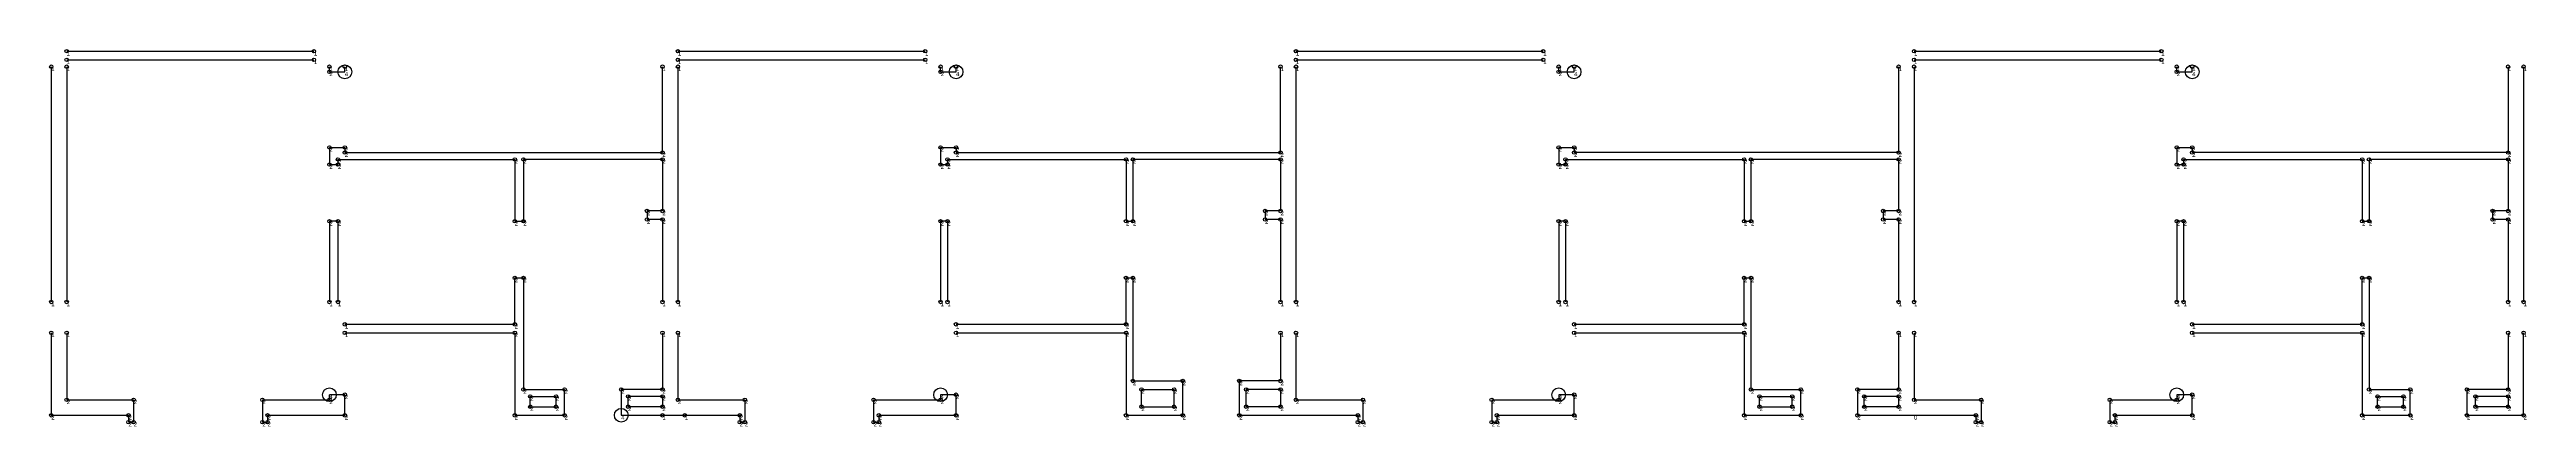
# Model space of a CAD drawing. Header units: metres. Extents: x 233 to 1676, y 438 to 1102.
# Drawn here: x 233 to 1676, y 438 to 657 of the extents above; entities that cross this region are included whole.
import ezdxf

# ---------------------------------------------------------------- set-up
doc = ezdxf.new("R2010")
doc.units = ezdxf.units.M

msp = doc.modelspace()

# ---------------------------------------------------------------- linework, layer by layer
for p, q in [((243, 656), (387, 656)), ((243, 651), (387, 651)), ((599, 656), (743, 656)), ((599, 651), (743, 651)), ((959, 656), (1103, 656)), ((959, 651), (1103, 651)), ((1319, 656), (1463, 656)), ((1319, 651), (1463, 651)), ((234, 647), (234, 510)), ((243, 647), (243, 510)), ((396, 644), (396, 647)), ((396, 644), (405, 644)), ((405, 644), (405, 647)), ((405, 644), (405, 644)), ((590, 597), (590, 647)), ((599, 647), (599, 510)), ((752, 644), (752, 647)), ((752, 644), (761, 644)), ((761, 644), (761, 647)), ((761, 644), (761, 644)), ((950, 597), (950, 647)), ((959, 647), (959, 510)), ((1112, 644), (1112, 647)), ((1112, 644), (1121, 644)), ((1121, 644), (1121, 647)), ((1121, 644), (1121, 644)), ((1310, 647), (1310, 597)), ((1319, 647), (1319, 510)), ((1472, 644), (1472, 647)), ((1472, 644), (1481, 644)), ((1481, 644), (1481, 647)), ((1481, 644), (1481, 644)), ((1665, 647), (1665, 597)), ((1674, 647), (1674, 510)), ((396, 600), (396, 590)), ((396, 600), (405, 600)), ((401, 593), (504, 593)), ((401, 593), (401, 590)), ((405, 600), (405, 597)), ((405, 597), (590, 597)), ((504, 593), (504, 557)), ((590, 593), (509, 593)), ((509, 593), (509, 557)), ((590, 593), (590, 563)), ((752, 600), (752, 590)), ((752, 600), (761, 600)), ((756, 593), (860, 593)), ((756, 593), (756, 590)), ((761, 600), (761, 597)), ((761, 597), (950, 597)), ((860, 593), (860, 557)), ((950, 593), (864, 593)), ((864, 593), (864, 557)), ((950, 593), (950, 563)), ((1112, 600), (1112, 590)), ((1112, 600), (1121, 600)), ((1116, 593), (1220, 593)), ((1116, 593), (1116, 590)), ((1121, 600), (1121, 597)), ((1310, 597), (1121, 597)), ((1220, 593), (1220, 557)), ((1310, 593), (1224, 593)), ((1224, 593), (1224, 557)), ((1310, 593), (1310, 563)), ((1472, 600), (1472, 590)), ((1472, 600), (1481, 600)), ((1476, 593), (1580, 593)), ((1476, 593), (1476, 590)), ((1481, 600), (1481, 597)), ((1665, 597), (1481, 597)), ((1580, 593), (1580, 557)), ((1665, 593), (1584, 593)), ((1584, 593), (1584, 557)), ((1665, 593), (1665, 563)), ((396, 590), (401, 590)), ((752, 590), (756, 590)), ((1112, 590), (1116, 590)), ((1472, 590), (1476, 590)), ((590, 563), (581, 563)), ((581, 563), (581, 558)), ((950, 563), (941, 563)), ((941, 563), (941, 558)), ((1310, 563), (1301, 563)), ((1301, 563), (1301, 558)), ((1665, 563), (1656, 563)), ((1656, 563), (1656, 558)), ((401, 557), (396, 557)), ((396, 557), (396, 510)), ((401, 557), (401, 510)), ((504, 557), (509, 557)), ((590, 558), (581, 558)), ((590, 558), (590, 510)), ((756, 557), (752, 557)), ((752, 557), (752, 510)), ((756, 557), (756, 510)), ((860, 557), (864, 557)), ((950, 558), (941, 558)), ((950, 558), (950, 510)), ((1116, 557), (1112, 557)), ((1112, 557), (1112, 510)), ((1116, 557), (1116, 510)), ((1220, 557), (1224, 557)), ((1310, 558), (1301, 558)), ((1310, 558), (1310, 510)), ((1476, 557), (1472, 557)), ((1472, 557), (1472, 510)), ((1476, 557), (1476, 510)), ((1580, 557), (1584, 557)), ((1665, 558), (1656, 558)), ((1665, 558), (1665, 510)), ((504, 497), (504, 524)), ((504, 524), (509, 524)), ((509, 524), (509, 459)), ((860, 497), (860, 524)), ((860, 524), (864, 524)), ((864, 524), (864, 464)), ((1220, 497), (1220, 524)), ((1220, 524), (1224, 524)), ((1224, 524), (1224, 459)), ((1580, 497), (1580, 524)), ((1580, 524), (1584, 524)), ((1584, 524), (1584, 459)), ((234, 492), (234, 444)), ((243, 492), (243, 453)), ((405, 497), (504, 497)), ((405, 492), (504, 492)), ((504, 492), (504, 444)), ((590, 492), (590, 459)), ((599, 492), (599, 453)), ((761, 497), (860, 497)), ((761, 492), (860, 492)), ((860, 492), (860, 444)), ((950, 492), (950, 464)), ((959, 492), (959, 453)), ((1121, 497), (1220, 497)), ((1121, 492), (1220, 492)), ((1220, 492), (1220, 444)), ((1310, 492), (1310, 459)), ((1319, 492), (1319, 453)), ((1481, 497), (1580, 497)), ((1481, 492), (1580, 492)), ((1580, 492), (1580, 444)), ((1665, 492), (1665, 459)), ((1674, 444), (1674, 492)), ((864, 464), (893, 464)), ((893, 444), (893, 464)), ((950, 464), (926, 464)), ((926, 464), (926, 444)), ((243, 453), (282, 453)), ((282, 453), (282, 440)), ((357, 453), (396, 453)), ((357, 453), (357, 440)), ((405, 456), (396, 456)), ((396, 453), (396, 456)), ((396, 456), (396, 456)), ((405, 444), (405, 456)), ((509, 459), (533, 459)), ((513, 449), (513, 455)), ((513, 455), (528, 455)), ((513, 449), (528, 449)), ((528, 449), (528, 455)), ((533, 444), (533, 459)), ((590, 459), (566, 459)), ((566, 459), (566, 444)), ((590, 455), (570, 455)), ((570, 449), (570, 455)), ((590, 449), (570, 449)), ((590, 455), (590, 449)), ((599, 453), (638, 453)), ((638, 453), (638, 440)), ((713, 453), (752, 453)), ((713, 453), (713, 440)), ((761, 456), (752, 456)), ((752, 456), (752, 456)), ((752, 456), (752, 453)), ((761, 444), (761, 456)), ((869, 449), (869, 459)), ((869, 459), (888, 459)), ((869, 449), (888, 449)), ((888, 449), (888, 459)), ((950, 459), (930, 459)), ((930, 449), (930, 459)), ((950, 449), (930, 449)), ((950, 459), (950, 449)), ((959, 453), (998, 453)), ((998, 453), (998, 440)), ((1073, 453), (1112, 453)), ((1073, 453), (1073, 440)), ((1121, 456), (1112, 456)), ((1112, 456), (1112, 456)), ((1112, 456), (1112, 453)), ((1121, 444), (1121, 456)), ((1224, 459), (1253, 459)), ((1229, 449), (1229, 455)), ((1229, 455), (1248, 455)), ((1229, 449), (1248, 449)), ((1248, 449), (1248, 455)), ((1253, 444), (1253, 459)), ((1310, 459), (1286, 459)), ((1286, 459), (1286, 444)), ((1310, 455), (1290, 455)), ((1290, 449), (1290, 455)), ((1310, 449), (1290, 449)), ((1310, 455), (1310, 449)), ((1319, 453), (1358, 453)), ((1358, 453), (1358, 440)), ((1433, 453), (1472, 453)), ((1433, 453), (1433, 440)), ((1481, 456), (1472, 456)), ((1472, 456), (1472, 456)), ((1472, 456), (1472, 453)), ((1481, 444), (1481, 456)), ((1584, 459), (1608, 459)), ((1589, 449), (1589, 455)), ((1589, 455), (1604, 455)), ((1589, 449), (1604, 449)), ((1604, 449), (1604, 455)), ((1608, 444), (1608, 459)), ((1665, 459), (1641, 459)), ((1641, 459), (1641, 444)), ((1665, 455), (1646, 455)), ((1646, 449), (1646, 455)), ((1665, 449), (1646, 449)), ((1665, 455), (1665, 449)), ((234, 444), (279, 444)), ((279, 444), (279, 440)), ((282, 440), (279, 440)), ((357, 440), (360, 440)), ((360, 444), (405, 444)), ((360, 444), (360, 440)), ((504, 444), (533, 444)), ((566, 444), (590, 444)), ((566, 444), (603, 444)), ((566, 444), (635, 444)), ((635, 444), (635, 440)), ((638, 440), (635, 440)), ((713, 440), (716, 440)), ((716, 444), (761, 444)), ((716, 444), (716, 440)), ((860, 444), (893, 444)), ((926, 444), (995, 444)), ((995, 444), (995, 440)), ((998, 440), (995, 440)), ((1073, 440), (1076, 440)), ((1076, 444), (1121, 444)), ((1076, 444), (1076, 440)), ((1220, 444), (1253, 444)), ((1286, 444), (1355, 444)), ((1355, 444), (1355, 440)), ((1358, 440), (1355, 440)), ((1433, 440), (1436, 440)), ((1436, 444), (1481, 444)), ((1436, 444), (1436, 440)), ((1580, 444), (1608, 444)), ((1641, 444), (1674, 444))]:
    msp.add_line(p, q)
at = {"layer": 'debug', "color": 1}
for centre in [(243, 656), (243, 651), (387, 656), (387, 651), (599, 656), (599, 651), (743, 656), (743, 651), (959, 656), (959, 651), (1103, 656), (1103, 651), (1319, 656), (1319, 651), (1463, 656), (1463, 651), (234, 647), (243, 647), (396, 647), (405, 647), (590, 647), (599, 647), (752, 647), (761, 647), (950, 647), (959, 647), (1112, 647), (1121, 647), (1310, 647), (1319, 647), (1472, 647), (1481, 647), (1665, 647), (1674, 647), (234, 510), (243, 510), (396, 510), (401, 510), (590, 510), (599, 510), (752, 510), (756, 510), (950, 510), (959, 510), (1112, 510), (1116, 510), (1310, 510), (1319, 510), (1472, 510), (1476, 510), (1665, 510), (1674, 510), (234, 492), (243, 492), (405, 497), (405, 492), (590, 492), (599, 492), (761, 497), (761, 492), (950, 492), (959, 492), (1121, 497), (1121, 492), (1310, 492), (1319, 492), (1481, 497), (1481, 492), (1665, 492), (1674, 492), (590, 444), (603, 444)]:
    msp.add_circle(centre, 1, dxfattribs=at)
at = {"layer": 'debug', "color": 5}
for centre, radius in [((396, 644), 1), ((752, 644), 1), ((1112, 644), 1), ((1472, 644), 1), ((396, 600), 1), ((401, 593), 1), ((405, 600), 1), ((405, 597), 1), ((504, 593), 1), ((509, 593), 1), ((590, 597), 1), ((590, 593), 1), ((752, 600), 1), ((756, 593), 1), ((761, 600), 1), ((761, 597), 1), ((860, 593), 1), ((864, 593), 1), ((950, 597), 1), ((950, 593), 1), ((1112, 600), 1), ((1116, 593), 1), ((1121, 600), 1), ((1121, 597), 1), ((1220, 593), 1), ((1224, 593), 1), ((1310, 597), 1), ((1310, 593), 1), ((1472, 600), 1), ((1476, 593), 1), ((1481, 600), 1), ((1481, 597), 1), ((1580, 593), 1), ((1584, 593), 1), ((1665, 597), 1), ((1665, 593), 1), ((396, 590), 1), ((401, 590), 1), ((752, 590), 1), ((756, 590), 1), ((1112, 590), 1), ((1116, 590), 1), ((1472, 590), 1), ((1476, 590), 1), ((581, 563), 1), ((590, 563), 1), ((941, 563), 1), ((950, 563), 1), ((1301, 563), 1), ((1310, 563), 1), ((1656, 563), 1), ((1665, 563), 1), ((396, 557), 1), ((401, 557), 1), ((504, 557), 1), ((509, 557), 1), ((581, 558), 1), ((590, 558), 1), ((752, 557), 1), ((756, 557), 1), ((860, 557), 1), ((864, 557), 1), ((941, 558), 1), ((950, 558), 1), ((1112, 557), 1), ((1116, 557), 1), ((1220, 557), 1), ((1224, 557), 1), ((1301, 558), 1), ((1310, 558), 1), ((1472, 557), 1), ((1476, 557), 1), ((1580, 557), 1), ((1584, 557), 1), ((1656, 558), 1), ((1665, 558), 1), ((504, 524), 1), ((509, 524), 1), ((860, 524), 1), ((864, 524), 1), ((1220, 524), 1), ((1224, 524), 1), ((1580, 524), 1), ((1584, 524), 1), ((504, 497), 1), ((504, 492), 1), ((860, 497), 1), ((860, 492), 1), ((1220, 497), 1), ((1220, 492), 1), ((1580, 497), 1), ((1580, 492), 1), ((864, 464), 1), ((893, 464), 1), ((926, 464), 1), ((950, 464), 1), ((243, 453), 1), ((282, 453), 1), ((357, 453), 1), ((396, 453), 1), ((405, 456), 1), ((509, 459), 1), ((513, 455), 1), ((513, 449), 1), ((528, 455), 1), ((528, 449), 1), ((533, 459), 1), ((566, 459), 1), ((570, 455), 1), ((570, 449), 1), ((590, 459), 1), ((590, 455), 1), ((590, 449), 1), ((599, 453), 1), ((638, 453), 1), ((713, 453), 1), ((752, 453), 1), ((761, 456), 1), ((869, 459), 1), ((869, 449), 1), ((888, 459), 1), ((888, 449), 1), ((930, 459), 1), ((930, 449), 1), ((950, 459), 1), ((950, 449), 1), ((959, 453), 1), ((998, 453), 1), ((1073, 453), 1), ((1112, 453), 1), ((1121, 456), 1), ((1224, 459), 1), ((1229, 455), 1), ((1229, 449), 1), ((1248, 455), 1), ((1248, 449), 1), ((1253, 459), 1), ((1286, 459), 1), ((1290, 455), 1), ((1290, 449), 1), ((1310, 459), 1), ((1310, 455), 1), ((1310, 449), 1), ((1319, 453), 1), ((1358, 453), 1), ((1433, 453), 1), ((1472, 453), 1), ((1481, 456), 1), ((1584, 459), 1), ((1589, 455), 1), ((1589, 449), 1), ((1604, 455), 1), ((1604, 449), 1), ((1608, 459), 1), ((1641, 459), 1), ((1646, 455), 1), ((1646, 449), 1), ((1665, 459), 1), ((1665, 455), 1), ((1665, 449), 1), ((234, 444), 1), ((279, 444), 1), ((279, 440), 1), ((282, 440), 1), ((357, 440), 1), ((360, 444), 1), ((360, 440), 1), ((405, 444), 1), ((504, 444), 1), ((533, 444), 1), ((635, 444), 1), ((635, 440), 1), ((638, 440), 1), ((713, 440), 1), ((716, 444), 1), ((716, 440), 1), ((761, 444), 1), ((860, 444), 1), ((893, 444), 1), ((926, 444), 1), ((995, 444), 1), ((995, 440), 1), ((998, 440), 1), ((1073, 440), 1), ((1076, 444), 1), ((1076, 440), 1), ((1121, 444), 1), ((1220, 444), 1), ((1253, 444), 1), ((1286, 444), 1), ((1319, 444), 0), ((1355, 444), 1), ((1355, 440), 1), ((1358, 440), 1), ((1433, 440), 1), ((1436, 444), 1), ((1436, 440), 1), ((1481, 444), 1), ((1580, 444), 1), ((1608, 444), 1), ((1641, 444), 1), ((1674, 444), 1)]:
    msp.add_circle(centre, radius, dxfattribs=at)
at = {"layer": 'debug', "color": 4}
for centre in [(405, 644), (761, 644), (1121, 644), (1481, 644), (396, 456), (566, 444), (752, 456), (1112, 456), (1472, 456)]:
    msp.add_circle(centre, 4, dxfattribs=at)

# ---------------------------------------------------------------- texts
at = {"layer": 'debug', "char_height": 2.5, "attachment_point": 1}
for s, insert in [('1', (243, 656)), ('1', (243, 651)), ('1', (387, 656)), ('1', (387, 651)), ('1', (599, 656)), ('1', (599, 651)), ('1', (743, 656)), ('1', (743, 651)), ('1', (959, 656)), ('1', (959, 651)), ('1', (1103, 656)), ('1', (1103, 651)), ('1', (1319, 656)), ('1', (1319, 651)), ('1', (1463, 656)), ('1', (1463, 651)), ('1', (234, 647)), ('1', (243, 647)), ('2', (396, 644)), ('1', (396, 647)), ('4', (405, 644)), ('1', (405, 647)), ('1', (590, 647)), ('1', (599, 647)), ('2', (752, 644)), ('1', (752, 647)), ('4', (761, 644)), ('1', (761, 647)), ('1', (950, 647)), ('1', (959, 647)), ('2', (1112, 644)), ('1', (1112, 647)), ('4', (1121, 644)), ('1', (1121, 647)), ('1', (1310, 647)), ('1', (1319, 647)), ('2', (1472, 644)), ('1', (1472, 647)), ('4', (1481, 644)), ('1', (1481, 647)), ('1', (1665, 647)), ('1', (1674, 647)), ('2', (396, 600)), ('2', (401, 593)), ('2', (405, 600)), ('2', (405, 597)), ('2', (504, 593)), ('2', (509, 593)), ('2', (590, 597)), ('2', (590, 593)), ('2', (752, 600)), ('2', (756, 593)), ('2', (761, 600)), ('2', (761, 597)), ('2', (860, 593)), ('2', (864, 593)), ('2', (950, 597)), ('2', (950, 593)), ('2', (1112, 600)), ('2', (1116, 593)), ('2', (1121, 600)), ('2', (1121, 597)), ('2', (1220, 593)), ('2', (1224, 593)), ('2', (1310, 597)), ('2', (1310, 593)), ('2', (1472, 600)), ('2', (1476, 593)), ('2', (1481, 600)), ('2', (1481, 597)), ('2', (1580, 593)), ('2', (1584, 593)), ('2', (1665, 597)), ('2', (1665, 593)), ('2', (396, 590)), ('2', (401, 590)), ('2', (752, 590)), ('2', (756, 590)), ('2', (1112, 590)), ('2', (1116, 590)), ('2', (1472, 590)), ('2', (1476, 590)), ('2', (581, 563)), ('2', (590, 563)), ('2', (941, 563)), ('2', (950, 563)), ('2', (1301, 563)), ('2', (1310, 563)), ('2', (1656, 563)), ('2', (1665, 563)), ('2', (396, 557)), ('2', (401, 557)), ('2', (504, 557)), ('2', (509, 557)), ('2', (581, 558)), ('2', (590, 558)), ('2', (752, 557)), ('2', (756, 557)), ('2', (860, 557)), ('2', (864, 557)), ('2', (941, 558)), ('2', (950, 558)), ('2', (1112, 557)), ('2', (1116, 557)), ('2', (1220, 557)), ('2', (1224, 557)), ('2', (1301, 558)), ('2', (1310, 558)), ('2', (1472, 557)), ('2', (1476, 557)), ('2', (1580, 557)), ('2', (1584, 557)), ('2', (1656, 558)), ('2', (1665, 558)), ('2', (504, 524)), ('2', (509, 524)), ('2', (860, 524)), ('2', (864, 524)), ('2', (1220, 524)), ('2', (1224, 524)), ('2', (1580, 524)), ('2', (1584, 524)), ('1', (234, 510)), ('1', (243, 510)), ('1', (396, 510)), ('1', (401, 510)), ('1', (590, 510)), ('1', (599, 510)), ('1', (752, 510)), ('1', (756, 510)), ('1', (950, 510)), ('1', (959, 510)), ('1', (1112, 510)), ('1', (1116, 510)), ('1', (1310, 510)), ('1', (1319, 510)), ('1', (1472, 510)), ('1', (1476, 510)), ('1', (1665, 510)), ('1', (1674, 510)), ('1', (234, 492)), ('1', (243, 492)), ('1', (405, 497)), ('1', (405, 492)), ('2', (504, 497)), ('2', (504, 492)), ('1', (590, 492)), ('1', (599, 492)), ('1', (761, 497)), ('1', (761, 492)), ('2', (860, 497)), ('2', (860, 492)), ('1', (950, 492)), ('1', (959, 492)), ('1', (1121, 497)), ('1', (1121, 492)), ('2', (1220, 497)), ('2', (1220, 492)), ('1', (1310, 492)), ('1', (1319, 492)), ('1', (1481, 497)), ('1', (1481, 492)), ('2', (1580, 497)), ('2', (1580, 492)), ('1', (1665, 492)), ('1', (1674, 492)), ('2', (864, 464)), ('2', (893, 464)), ('2', (926, 464)), ('2', (950, 464)), ('2', (243, 453)), ('2', (282, 453)), ('2', (357, 453)), ('4', (396, 456)), ('2', (396, 453)), ('2', (405, 456)), ('2', (509, 459)), ('2', (513, 455)), ('2', (513, 449)), ('2', (528, 455)), ('2', (528, 449)), ('2', (533, 459)), ('2', (566, 459)), ('2', (570, 455)), ('2', (570, 449)), ('2', (590, 459)), ('2', (590, 455)), ('2', (590, 449)), ('2', (599, 453)), ('2', (638, 453)), ('2', (713, 453)), ('4', (752, 456)), ('2', (752, 453)), ('2', (761, 456)), ('2', (869, 459)), ('2', (869, 449)), ('2', (888, 459)), ('2', (888, 449)), ('2', (930, 459)), ('2', (930, 449)), ('2', (950, 459)), ('2', (950, 449)), ('2', (959, 453)), ('2', (998, 453)), ('2', (1073, 453)), ('4', (1112, 456)), ('2', (1112, 453)), ('2', (1121, 456)), ('2', (1224, 459)), ('2', (1229, 455)), ('2', (1229, 449)), ('2', (1248, 455)), ('2', (1248, 449)), ('2', (1253, 459)), ('2', (1286, 459)), ('2', (1290, 455)), ('2', (1290, 449)), ('2', (1310, 459)), ('2', (1310, 455)), ('2', (1310, 449)), ('2', (1319, 453)), ('2', (1358, 453)), ('2', (1433, 453)), ('4', (1472, 456)), ('2', (1472, 453)), ('2', (1481, 456)), ('2', (1584, 459)), ('2', (1589, 455)), ('2', (1589, 449)), ('2', (1604, 455)), ('2', (1604, 449)), ('2', (1608, 459)), ('2', (1641, 459)), ('2', (1646, 455)), ('2', (1646, 449)), ('2', (1665, 459)), ('2', (1665, 455)), ('2', (1665, 449)), ('2', (234, 444)), ('2', (279, 444)), ('2', (279, 440)), ('2', (282, 440)), ('2', (357, 440)), ('2', (360, 444)), ('2', (360, 440)), ('2', (405, 444)), ('2', (504, 444)), ('2', (533, 444)), ('4', (566, 444)), ('1', (590, 444)), ('1', (603, 444)), ('2', (635, 444)), ('2', (635, 440)), ('2', (638, 440)), ('2', (713, 440)), ('2', (716, 444)), ('2', (716, 440)), ('2', (761, 444)), ('2', (860, 444)), ('2', (893, 444)), ('2', (926, 444)), ('2', (995, 444)), ('2', (995, 440)), ('2', (998, 440)), ('2', (1073, 440)), ('2', (1076, 444)), ('2', (1076, 440)), ('2', (1121, 444)), ('2', (1220, 444)), ('2', (1253, 444)), ('2', (1286, 444)), ('0', (1319, 444)), ('2', (1355, 444)), ('2', (1355, 440)), ('2', (1358, 440)), ('2', (1433, 440)), ('2', (1436, 444)), ('2', (1436, 440)), ('2', (1481, 444)), ('2', (1580, 444)), ('2', (1608, 444)), ('2', (1641, 444)), ('2', (1674, 444))]:
    msp.add_mtext(s, dxfattribs=dict(at, insert=insert))

doc.saveas('drawing.dxf')
